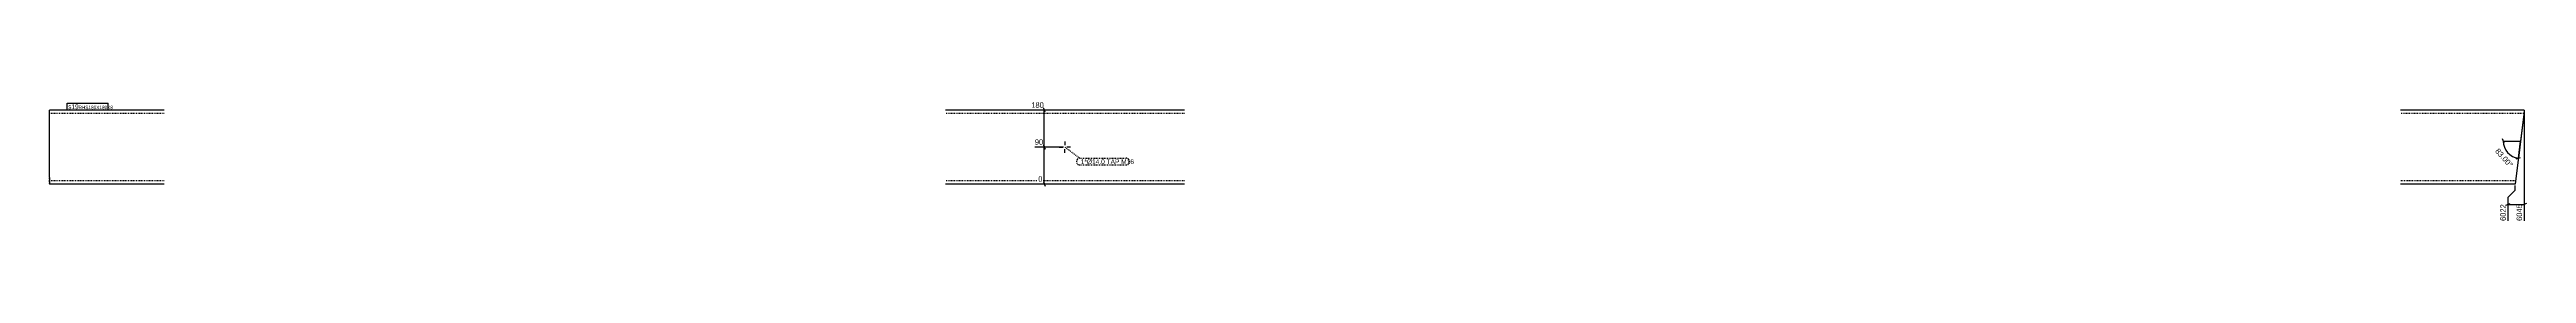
# Model space of a CAD drawing. Header units: millimetres. Extents: x 8 to 18357, y 8 to 303.
# Drawn here: x 12307 to 18357, y 8 to 303 of the extents above; entities that cross this region are included whole.
import ezdxf

# ---------------------------------------------------------------- set-up
doc = ezdxf.new("R2010")
doc.units = ezdxf.units.MM
doc.linetypes.add('DXK_LINE_DOT2', pattern=[3.9198, 1.9599, -1.9599])
for name, color, linetype in [('MÅLSÆTNING', 7, 'Continuous'), ('STÅL', 7, 'Continuous'), ('TEKST', 7, 'Continuous')]:
    doc.layers.add(name, color=color, linetype=linetype)
doc.styles.add('Arial Narrow', font='ARIALN.TTF', dxfattribs={"height": 0.2})

msp = doc.modelspace()

# ---------------------------------------------------------------- linework, layer by layer
at = {"layer": 'MÅLSÆTNING', "color": 7, "linetype": 'Continuous'}
for p, q in [((14783.8, 280.3), (14705.2, 280.3)), ((14738.9, 275), (14734.7, 285.5)), ((14736.8, 190.3), (14736.8, 280.3)), ((18351.4, 276.8), (18337.5, 163.1)), ((18351.9, 276.8), (18351.9, 10.5)), ((14783.8, 190.3), (14713.8, 190.3)), ((14783.8, 190.3), (14713.8, 190.3)), ((14734.7, 195.5), (14738.9, 185)), ((14738.9, 185), (14734.7, 195.5)), ((14736.8, 100.3), (14736.8, 190.3)), ((18302.7, 199.6), (18298.5, 210.1)), ((18300.6, 204.8), (18342.6, 204.8)), ((18337.5, 163.1), (18342.6, 204.8)), ((18332, 161.7), (18342.9, 164.6)), ((14783.8, 100.3), (14722.3, 100.3)), ((14734.7, 105.5), (14738.9, 95)), ((18312.3, 68.1), (18329.8, 85.6)), ((18312.3, 10.5), (18312.3, 68.1)), ((18329.8, 85.6), (18329.8, 96.8)), ((18307, 48.5), (18317.5, 52.7)), ((18312.3, 50.6), (18351.9, 50.6)), ((18357.1, 52.7), (18346.6, 48.5))]:
    msp.add_line(p, q, dxfattribs=at)
msp.add_arc((18342.6, 204.8), 42, 180, 263, dxfattribs=at)
at = {"layer": 'STÅL', "color": 2, "linetype": 'Continuous'}
for p, q in [((12587.3, 280.3), (12307.3, 280.3)), ((12307.3, 116.3), (12307.3, 280.3)), ((15079.3, 280.3), (14495.3, 280.3)), ((18351.9, 280.3), (18049.8, 280.3)), ((18350.6, 270.4), (18329.8, 100.3)), ((18351.9, 280.3), (18350.6, 270.4)), ((12307.3, 116.3), (12307.3, 100.3)), ((12587.3, 100.3), (12307.3, 100.3)), ((15079.3, 100.3), (14495.3, 100.3)), ((18329.8, 100.3), (18049.8, 100.3))]:
    msp.add_line(p, q, dxfattribs=at)
at = {"layer": 'STÅL', "color": 7, "linetype": 'DXK_LINE_DOT2'}
for p, q in [((12587.3, 272.3), (12307.3, 272.3)), ((15079.3, 272.3), (14495.3, 272.3)), ((18350.9, 272.3), (18049.8, 272.3)), ((12307.3, 108.9), (12307.3, 116.3)), ((12307.3, 108.3), (12307.3, 108.9)), ((12587.3, 108.3), (12307.3, 108.3)), ((12307.3, 101.5), (12307.3, 108.3)), ((15079.3, 108.3), (14495.3, 108.3)), ((18330.7, 108.3), (18049.8, 108.3))]:
    msp.add_line(p, q, dxfattribs=at)
at = {"layer": 'STÅL', "color": 3, "linetype": 'Continuous'}
for p, q in [((14773.3, 190.3), (14782.6, 190.3)), ((14787.3, 204.3), (14787.3, 195)), ((14787.3, 176.3), (14787.3, 185.6)), ((14801.3, 190.3), (14792, 190.3))]:
    msp.add_line(p, q, dxfattribs=at)

# ---------------------------------------------------------------- next in the draw order: wipeouts: each hides what was drawn before it
at = {"color": 0, "linetype": 'Continuous'}
for points in [[(14733.6, 283.1), (14733.6, 302.7), (14702.4, 302.7), (14702.4, 283.1)], [(14733.6, 193.1), (14733.6, 212.7), (14711, 212.7), (14711, 193.1)], [(14733.6, 103.1), (14733.6, 122.7), (14719.5, 122.7), (14719.5, 103.1)], [(18349.1, 47.4), (18329.5, 47.4), (18329.5, 7.7), (18349.1, 7.7)]]:
    msp.add_wipeout(points, dxfattribs=at).dxf.layer = 'MÅLSÆTNING'
at = {"color": 0}
for points, layer in [([(18309.7, 141.4), (18324.4, 154.3), (18290.3, 192.9), (18275.6, 179.9)], 'MÅLSÆTNING'), ([(12374.4, 282.7), (12374.4, 295), (12352.8, 295), (12352.8, 282.7)], 'TEKST'), ([(14934.8, 148.9), (14934.8, 161.1), (14825.9, 161.1), (14825.9, 148.9)], 'TEKST')]:
    msp.add_wipeout(points, dxfattribs=at).dxf.layer = layer

# ---------------------------------------------------------------- next in the draw order: texts
at = {"layer": 'MÅLSÆTNING', "color": 3, "linetype": 'Continuous', "style": 'Arial Narrow'}
for s, height, p in [('180', 13.36, (14705.2, 285.9)), ('90', 13.36, (14713.8, 195.9)), ('0', 13.4, (14722.3, 105.9))]:
    msp.add_text(s, height=height, dxfattribs=at).set_placement(p)
at = {"layer": 'MÅLSÆTNING', "color": 3, "style": 'Arial Narrow'}
msp.add_text('83.00°', height=13.36, rotation=-48.50088, dxfattribs=at).set_placement((18279.6, 179.7))

# ---------------------------------------------------------------- next in the draw order: wipeouts: each hides what was drawn before it
at = {"color": 0, "linetype": 'Continuous'}
msp.add_wipeout([(18309.5, 47.4), (18289.9, 47.4), (18289.9, 7.7), (18309.5, 7.7)], dxfattribs=at).dxf.layer = 'MÅLSÆTNING'
at = {"color": 0}
for points in [[(12374.4, 282.7), (12374.4, 295), (12352.8, 295), (12352.8, 282.7)], [(14934.8, 148.9), (14934.8, 161.1), (14825.9, 161.1), (14825.9, 148.9)]]:
    msp.add_wipeout(points, dxfattribs=at).dxf.layer = 'TEKST'

# ---------------------------------------------------------------- next in the draw order: linework, layer by layer
at = {"layer": 'TEKST', "color": 7, "linetype": 'DXK_LINE_DOT2'}
for p, q in [((14787.3, 190.3), (14823.8, 163.2)), ((14823.8, 163.2), (14936.9, 163.2)), ((14823.8, 146.8), (14936.9, 146.8))]:
    msp.add_line(p, q, dxfattribs=at)
for centre, start, end in [((14823.8, 155), 90, 270), ((14936.9, 155), 270, 90)]:
    msp.add_arc(centre, 8.22, start, end, dxfattribs=at)

# ---------------------------------------------------------------- next in the draw order: texts
at = {"layer": 'MÅLSÆTNING', "color": 3, "linetype": 'Continuous', "style": 'Arial Narrow'}
for s, p in [('6022', (18306.7, 10.5)), ('6045', (18346.3, 10.5))]:
    msp.add_text(s, height=13.36, rotation=90.00021, dxfattribs=at).set_placement(p)
at = {"layer": 'TEKST', "color": 3, "style": 'Arial Narrow'}
msp.add_text('1*Ø14.0 TAP M16', height=11.692, dxfattribs=at).set_placement((14825.9, 148.9))

# ---------------------------------------------------------------- next in the draw order: wipeouts: each hides what was drawn before it
at = {"color": 0}
msp.add_wipeout([(12448.4, 282.7), (12448.4, 291.5), (12378.1, 291.5), (12378.1, 282.7)], dxfattribs=at).dxf.layer = 'TEKST'

# ---------------------------------------------------------------- next in the draw order: wipeouts: each hides what was drawn before it
msp.add_wipeout([(12448.4, 282.7), (12448.4, 291.5), (12378.1, 291.5), (12378.1, 282.7)], dxfattribs=at).dxf.layer = 'TEKST'

# ---------------------------------------------------------------- next in the draw order: linework, layer by layer
at = {"layer": 'TEKST', "color": 7, "linetype": 'Continuous'}
for p, q in [((12350.7, 297.1), (12450.5, 297.1)), ((12350.7, 280.6), (12350.7, 297.1)), ((12350.7, 280.6), (12450.5, 280.6)), ((12450.5, 280.6), (12450.5, 297.1))]:
    msp.add_line(p, q, dxfattribs=at)

# ---------------------------------------------------------------- next in the draw order: texts
at = {"layer": 'TEKST', "color": 3, "style": 'Arial Narrow'}
for s, height, p in [('s19', 11.69, (12352.8, 282.7)), ('RHS180X180X8', 8.351, (12378.1, 282.7))]:
    msp.add_text(s, height=height, dxfattribs=at).set_placement(p)

doc.saveas('drawing.dxf')
